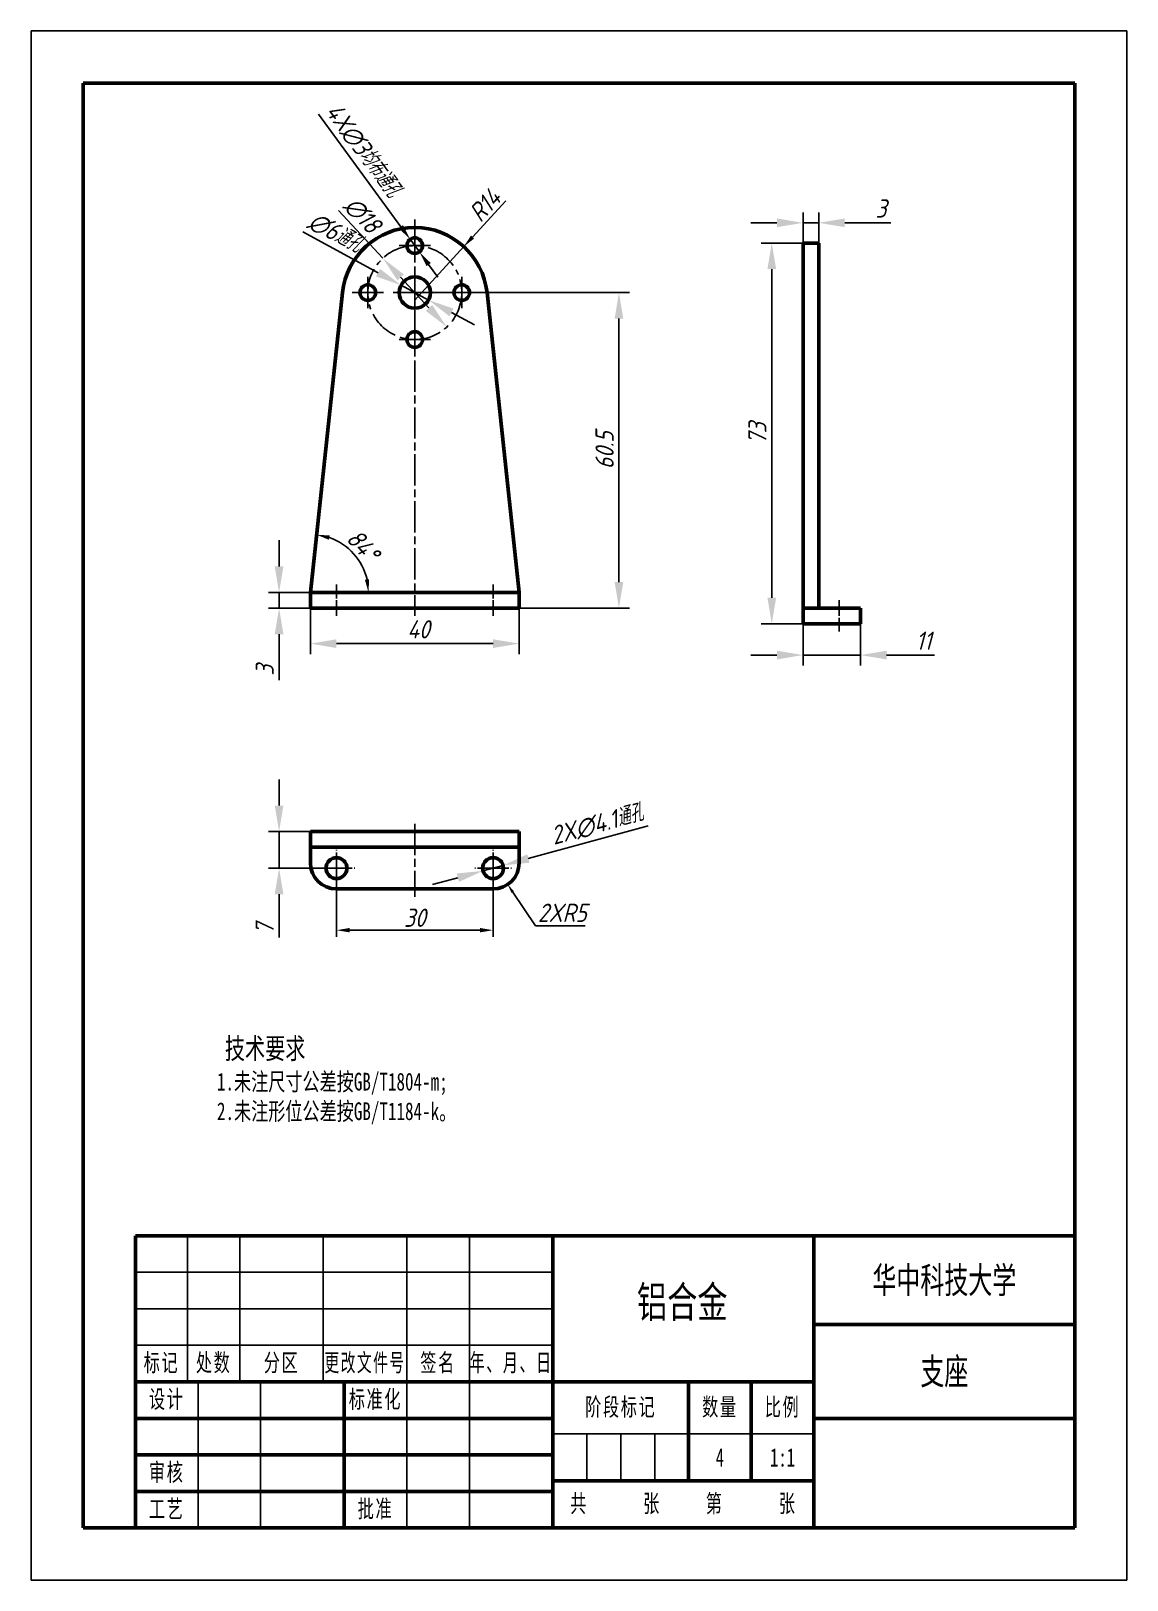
# Model space of a CAD drawing. Header units: millimetres. Extents: x 538 to 2406, y -113 to 359.
# Drawn here: x 538 to 748, y -112.5 to 184.5 of the extents above; entities that cross this region are included whole.
import ezdxf
from ezdxf.enums import TextEntityAlignment as Align

# ---------------------------------------------------------------- set-up
doc = ezdxf.new("R2010")
doc.units = ezdxf.units.MM
doc.header["$LTSCALE"] = 0.5
doc.header["$PDSIZE"] = -5
for name, pattern in [('AM_ISO08W050', [18, 12, -1.5, 3, -1.5]), ('AM_ISO08W050x2', [9, 6, -0.75, 1.5, -0.75]), ('点画线', [18, 12, -2, 2, -2])]:
    doc.linetypes.add(name, pattern=pattern)
doc.layers.get('0').update_dxf_attribs({"lineweight": 50})
for name, color, linetype, lineweight in [('AM_5', 3, 'Continuous', 25), ('AM_7', 4, 'AM_ISO08W050', 25), ('尺寸线层', 3, 'Continuous', 25), ('粗实线层', 7, 'Continuous', 50), ('细实线层', 7, 'Continuous', 25)]:
    doc.layers.add(name, color=color, linetype=linetype, lineweight=lineweight)
doc.styles.get("Standard").update_dxf_attribs({"font": 'isocp.shx', "bigfont": 'gbcbig.shx'})
doc.styles.add('标准', font='', dxfattribs={"width": 0.667})
doc.styles.add('标注', font='gbeitc.shx', dxfattribs={"height": 3.5, "bigfont": 'gbcbig.shx'})
doc.styles.add('汉字', font='STFANGSO.TTF', dxfattribs={"width": 0.707, "height": 3.5})
doc.styles.add('长仿宋体', font='hyswlongfangsong.ttf', dxfattribs={"width": 0.707})
doc.styles.get('标准').set_extended_font_data('宋体')
doc.dimstyles.new('AM_ISO$4', dxfattribs={"dimscale": 0.5, "dimtxt": 3.5, "dimasz": 3.5, "dimexe": 1, "dimexo": 1, "dimgap": 1.5, "dimtad": 1, "dimtoh": 1, "dimdsep": 46, "dimtxsty": 'Standard', "dimcen": 0, "dimclrd": 256, "dimclre": 256, "dimclrt": 2, "dimadec": 0, "dimazin": 2, "dimtp": 0.1, "dimtm": 0.1, "dimtfac": 0.71, "dimtdec": 3, "dimtofl": 0, "dimtmove": 0, "dimatfit": 0, "dimfxl": 1, "dimlwd": -1, "dimlwe": -1, "dimarcsym": 1})
doc.dimstyles.new('ISO-50', dxfattribs={"dimtxt": 10, "dimasz": 5, "dimexe": 2, "dimexo": 0, "dimgap": 1, "dimtad": 1, "dimdec": 3, "dimdsep": 46, "dimtxsty": '标注', "dimcen": 3.5, "dimazin": 2, "dimtp": 0.1, "dimtm": 0.1, "dimtfac": 0.71, "dimtdec": 3, "dimtmove": 0, "dimatfit": 2, "dimfxl": 1, "dimarcsym": 0})
doc.dimstyles.new('ISO-50x', dxfattribs={"dimtxt": 2.5, "dimasz": 2.5, "dimexe": 1.25, "dimexo": 0.625, "dimtad": 1, "dimtxsty": '标注', "dimcen": 2.5, "dimadec": 0, "dimazin": 0, "dimtp": 0.1, "dimtm": 0.1, "dimtfac": 0.71, "dimtdec": 3, "dimtmove": 0, "dimatfit": 3, "dimfxl": 1, "dimarcsym": 0})

msp = doc.modelspace()

# ---------------------------------------------------------------- texts
at = {"insert": (563.8134, -8.611), "char_height": 5, "attachment_point": 1, "style": '汉字'}
msp.add_mtext_dynamic_manual_height_columns('\\pi11.325;{\\H0.8x;技术要求\\H0.85x;\\P\\pi0;      1.未注尺寸公差按GB/T1804-m;\\P      2.未注形位公差按GB/T1184-k。}', width=65.750371, gutter_width=12.5, heights=[0], dxfattribs=at)
at = {"layer": '粗实线层', "lineweight": 50, "insert": (654.1049, -56.2248), "char_height": 6, "attachment_point": 1, "style": '长仿宋体'}
msp.add_mtext_dynamic_manual_height_columns('{\\fSimSun|b0|i0|c134|p2;铝合金}', width=35.899004, gutter_width=6.25, heights=[14.5983], dxfattribs=at)

# ---------------------------------------------------------------- blocks, each defined once
blk = doc.blocks.new('$CAXA_FRAME_13B17AC1$')
at = {"layer": '粗实线层'}
for p, q in [((95, 138.5), (-95, 138.5)), ((-95, 138.5), (-95, -138.5)), ((95, -138.5), (95, 138.5)), ((-95, -138.5), (95, -138.5))]:
    blk.add_line(p, q, dxfattribs=at)
at = {"layer": '细实线层'}
for p, q in [((105, 148.5), (-105, 148.5)), ((-105, 148.5), (-105, -148.5)), ((105, -148.5), (105, 148.5)), ((-105, -148.5), (105, -148.5))]:
    blk.add_line(p, q, dxfattribs=at)
blk = doc.blocks.new('$CAXA_TITLE_151E506F$')
at = {"layer": '粗实线层'}
for p, q in [((0, 56), (-180, 56)), ((-180, 56), (-180, 0)), ((-100, 56), (-100, 0)), ((-50, 56), (-50, 0)), ((0, 0), (0, 56)), ((0, 39), (-50, 39)), ((-50, 28), (-180, 28)), ((-140, 28), (-140, 0)), ((-74, 28), (-74, 9)), ((-62, 28), (-62, 9)), ((-100, 21), (-180, 21)), ((0, 21), (-50, 21)), ((-100, 14), (-180, 14)), ((-50, 9), (-100, 9)), ((-100, 7), (-180, 7)), ((0, 0), (-180, 0))]:
    blk.add_line(p, q, dxfattribs=at)
at = {"layer": '细实线层'}
for p, q in [((-170, 56), (-170, 28)), ((-160, 56), (-160, 28)), ((-144, 56), (-144, 28)), ((-128, 56), (-128, 0)), ((-116, 56), (-116, 0)), ((-100, 49), (-180, 49)), ((-100, 42), (-180, 42)), ((-100, 35), (-180, 35)), ((-168, 28), (-168, 0)), ((-156, 28), (-156, 0)), ((-50, 18), (-100, 18)), ((-93.5, 18), (-93.5, 9)), ((-87, 18), (-87, 9)), ((-80.5, 18), (-80.5, 9))]:
    blk.add_line(p, q, dxfattribs=at)
at = {"layer": '尺寸线层', "attachment_point": 5, "line_spacing_factor": 1.369753, "style": '标准'}
for s, insert, char_height, width in [('\\T1.1;标记', (-175, 31.5), 3.405, 18), ('\\T1.1;处数', (-165, 31.5), 3.405, 18), ('\\T1.1;分区', (-152, 31.5), 3.405, 30), ('\\T1.1;{\\W0.60886;更改文件号}', (-136, 31.5), 3.4054, 30), ('\\T1.1;签名', (-122, 31.5), 3.405, 22), ('\\T1.1;{\\W0.622239;年、月、日}', (-108, 31.5), 3.4054, 30), ('\\T1.1;设计', (-174, 24.5), 3.405, 22), ('\\T1.1;标准化', (-134, 24.5), 3.405, 22), ('\\T1.1;阶段标记', (-87, 23), 3.405, 50), ('{\\T1.1;数量}', (-68, 23), 3.405, 22), ('\\T1.1;比例', (-56, 23), 3.405, 22), ('\\T1.1;审核', (-174, 10.5), 3.405, 22), ('\\T1.1;共', (-95, 4.5), 3.405, 8), ('\\T1.1;张', (-81, 4.5), 3.405, 8), ('\\T1.1;第', (-69, 4.5), 3.405, 8), ('\\T1.1;张', (-55, 4.5), 3.405, 8), ('\\T1.1;工艺', (-174, 3.5), 3.405, 22), ('\\T1.1;批准', (-134, 3.5), 3.405, 22)]:
    blk.add_mtext(s, dxfattribs=dict(at, insert=insert, char_height=char_height, width=width))
at = {"layer": '尺寸线层', "style": '标准'}
for tag, height, width, p in [('标记C', 3.54, 0.667, (-175, 52.5)), ('处数C', 3.54, 0.667, (-165, 52.5)), ('分区C', 3.54, 0.667, (-152, 52.5)), ('更改文件号C', 3.54, 0.512156, (-136, 52.5)), ('更改签名C', 3.54, 0.459969, (-122, 52.5)), ('更改日期C', 3.54, 0.62723, (-108, 52.5)), ('单位名称', 5.05, 0.667, (-25, 47.5)), ('标记B', 3.54, 0.667, (-175, 45.5)), ('处数B', 3.54, 0.667, (-165, 45.5)), ('分区B', 3.54, 0.667, (-152, 45.5)), ('更改文件号B', 3.54, 0.512156, (-136, 45.5)), ('更改签名B', 3.54, 0.459969, (-122, 45.5)), ('更改日期B', 3.54, 0.62723, (-108, 45.5)), ('材料名称', 5.05, 0.667, (-75, 42)), ('标记A', 3.54, 0.667, (-175, 38.5)), ('处数A', 3.54, 0.667, (-165, 38.5)), ('分区A', 3.54, 0.667, (-152, 38.5)), ('更改文件号A', 3.54, 0.512156, (-136, 38.5)), ('更改签名A', 3.54, 0.459969, (-122, 38.5)), ('更改日期A', 3.54, 0.62723, (-108, 38.5)), ('图纸名称', 5.05, 0.667, (-25, 30)), ('设计', 3.54, 0.667, (-162, 24.5)), ('设计日期', 3.54, 0.667, (-148, 24.5)), ('标准化', 3.54, 0.667, (-122, 24.5)), ('标准化日期', 3.54, 0.569556, (-108, 24.5)), ('阶段标记S', 3.54, 0.229984, (-96.75, 13.5)), ('阶段标记A', 3.54, 0.229984, (-90.25, 13.5)), ('阶段标记B', 3.54, 0.229984, (-83.75, 13.5)), ('阶段标记C', 3.54, 0.229984, (-77.25, 13.5)), ('重量', 3.54, 0.667, (-68, 13.5)), ('图纸比例', 3.54, 0.524733, (-56, 13.5)), ('审核', 3.54, 0.667, (-162, 10.5)), ('审核日期', 3.54, 0.667, (-148, 10.5)), ('图纸编号', 5.05, 0.667, (-25.07, 9.53)), ('页数', 3.54, 0.667, (-88, 4.5)), ('页码', 3.54, 0.667, (-62, 4.5)), ('工艺', 3.54, 0.667, (-162, 3.5)), ('工艺日期', 3.54, 0.667, (-148, 3.5)), ('批准', 3.54, 0.667, (-122, 3.5)), ('批准日期', 3.54, 0.667, (-108, 3.5))]:
    blk.add_attdef(tag, text='', height=height, dxfattribs=dict(at, width=width)).set_placement(p, align=Align.MIDDLE_CENTER)
blk = doc.blocks.new('*D22')
at = {"layer": 'AM_5', "color": 0, "lineweight": -2, "transparency": 16777216}
for p, q in [((591.53, 73.81), (591.53, 65)), ((631.53, 73.81), (631.53, 65)), ((596.53, 67), (626.53, 67))]:
    blk.add_line(p, q, dxfattribs=at)
at = {"layer": 'AM_5', "color": 0, "lineweight": 50, "transparency": 16777216}
for points in [[(596.53, 67.83), (596.53, 66.16), (591.53, 67)], [(626.53, 67.83), (626.53, 66.16), (631.53, 67)]]:
    blk.add_solid(points, dxfattribs=at)
at = {"layer": 'Defpoints', "color": 0, "lineweight": 50, "transparency": 16777216}
for p in [(591.53, 73.81), (631.53, 73.81), (631.53, 67)]:
    blk.add_point(p, dxfattribs=at)
at = {"layer": 'AM_5', "color": 0, "transparency": 16777216, "insert": (612.23, 69.75), "char_height": 3.5, "attachment_point": 5, "style": '标注'}
blk.add_mtext('40', dxfattribs=at)
blk = doc.blocks.new('*D23')
at = {"layer": 'AM_5', "color": 0, "lineweight": -2, "transparency": 16777216}
for p, q in [((685.93, 70.81), (685.93, 62.81)), ((696.93, 70.81), (696.93, 62.81)), ((680.93, 64.81), (675.93, 64.81)), ((685.93, 64.81), (696.93, 64.81)), ((701.93, 64.81), (711.12, 64.81))]:
    blk.add_line(p, q, dxfattribs=at)
at = {"layer": 'AM_5', "color": 0, "lineweight": 50, "transparency": 16777216}
for points in [[(680.93, 65.64), (680.93, 63.97), (685.93, 64.81)], [(701.93, 65.64), (701.93, 63.97), (696.93, 64.81)]]:
    blk.add_solid(points, dxfattribs=at)
at = {"layer": 'Defpoints', "color": 0, "lineweight": 50, "transparency": 16777216}
for p in [(685.93, 70.81), (696.93, 70.81), (696.93, 64.81)]:
    blk.add_point(p, dxfattribs=at)
at = {"layer": 'AM_5', "color": 0, "transparency": 16777216, "insert": (709.03, 67.56), "char_height": 3.5, "attachment_point": 5, "style": '标注'}
blk.add_mtext('11', dxfattribs=at)
blk = doc.blocks.new('*D24')
at = {"layer": 'AM_5', "color": 0, "lineweight": -2, "transparency": 16777216}
for p, q in [((685.93, 143.81), (677.93, 143.81)), ((679.93, 138.81), (679.93, 75.81)), ((685.93, 70.81), (677.93, 70.81))]:
    blk.add_line(p, q, dxfattribs=at)
at = {"layer": 'AM_5', "color": 0, "lineweight": 50, "transparency": 16777216}
for points in [[(679.1, 138.81), (680.77, 138.81), (679.93, 143.81)], [(679.1, 75.81), (680.77, 75.81), (679.93, 70.81)]]:
    blk.add_solid(points, dxfattribs=at)
at = {"layer": 'Defpoints', "color": 0, "lineweight": 50, "transparency": 16777216}
for p in [(685.93, 143.81), (679.93, 70.81), (685.93, 70.81)]:
    blk.add_point(p, dxfattribs=at)
at = {"layer": 'AM_5', "color": 0, "transparency": 16777216, "insert": (677.18, 107.31), "char_height": 3.5, "attachment_point": 5, "rotation": 90, "style": '标注'}
blk.add_mtext('73', dxfattribs=at)
blk = doc.blocks.new('*D25')
at = {"layer": 'AM_5', "color": 0, "lineweight": -2, "transparency": 16777216}
for p, q in [((605.4, 140.9), (596.91, 150.03)), ((614.25, 131.38), (608.81, 137.24))]:
    blk.add_line(p, q, dxfattribs=at)
at = {"layer": 'AM_5', "color": 0, "lineweight": 50, "transparency": 16777216}
for points in [[(609.42, 137.8), (608.2, 136.67), (605.4, 140.9)], [(614.86, 131.94), (613.64, 130.81), (617.66, 127.72)]]:
    blk.add_solid(points, dxfattribs=at)
at = {"layer": 'Defpoints', "color": 0, "lineweight": 50, "transparency": 16777216}
for p in [(605.4, 140.9), (617.66, 127.72)]:
    blk.add_point(p, dxfattribs=at)
at = {"layer": 'AM_5', "color": 0, "transparency": 16777216, "insert": (601.47, 149.17), "char_height": 3.5, "attachment_point": 5, "rotation": 312.9142, "style": '标注'}
blk.add_mtext('∅18', dxfattribs=at)
blk = doc.blocks.new('*D26')
at = {"layer": 'AM_5', "color": 0, "lineweight": -2, "transparency": 16777216}
for p, q in [((608.87, 146.94), (593.08, 168.52)), ((612.42, 142.1), (610.64, 144.52)), ((614.19, 139.68), (615.96, 137.25))]:
    blk.add_line(p, q, dxfattribs=at)
at = {"layer": 'AM_5', "color": 0, "lineweight": 50, "transparency": 16777216}
for points in [[(609.28, 147.23), (608.47, 146.64), (610.64, 144.52)], [(614.59, 139.97), (613.78, 139.38), (612.42, 142.1)]]:
    blk.add_solid(points, dxfattribs=at)
at = {"layer": 'Defpoints', "color": 0, "lineweight": 50, "transparency": 16777216}
for p in [(610.64, 144.52), (612.42, 142.1)]:
    blk.add_point(p, dxfattribs=at)
at = {"layer": 'AM_5', "color": 0, "transparency": 16777216, "insert": (601.7, 161.59), "char_height": 3.5, "attachment_point": 5, "rotation": 306.2005, "style": '标注'}
blk.add_mtext('4X∅3均布通孔', dxfattribs=at)
blk = doc.blocks.new('*D27')
at = {"layer": 'AM_5', "color": 0, "lineweight": -2, "transparency": 16777216}
for p, q in [((628.95, 151.87), (622.61, 144.96)), ((611.45, 132.81), (620.92, 143.12))]:
    blk.add_line(p, q, dxfattribs=at)
at = {"layer": 'AM_5', "color": 0, "lineweight": 50, "transparency": 16777216}
blk.add_solid([(622.3, 145.25), (622.91, 144.68), (620.92, 143.12)], dxfattribs=at)
at = {"layer": 'Defpoints', "color": 0, "lineweight": 50, "transparency": 16777216}
for p in [(620.92, 143.12), (611.45, 132.81)]:
    blk.add_point(p, dxfattribs=at)
at = {"layer": 'AM_5', "color": 0, "transparency": 16777216, "insert": (624.95, 151.03), "char_height": 3.5, "attachment_point": 5, "rotation": 47.4576, "style": '标注'}
blk.add_mtext('R14', dxfattribs=at)
blk = doc.blocks.new('*D28')
at = {"layer": 'AM_5', "color": 0, "lineweight": -2, "transparency": 16777216}
for p, q in [((604.5, 138.12), (590.05, 145.95)), ((614.17, 132.88), (608.89, 135.74)), ((618.56, 130.49), (622.96, 128.11))]:
    blk.add_line(p, q, dxfattribs=at)
at = {"layer": 'AM_5', "color": 0, "lineweight": 50, "transparency": 16777216}
for points in [[(604.89, 138.85), (604.1, 137.39), (608.89, 135.74)], [(618.96, 131.23), (618.17, 129.76), (614.17, 132.88)]]:
    blk.add_solid(points, dxfattribs=at)
at = {"layer": 'Defpoints', "color": 0, "lineweight": 50, "transparency": 16777216}
for p in [(608.89, 135.74), (614.17, 132.88)]:
    blk.add_point(p, dxfattribs=at)
at = {"layer": 'AM_5', "color": 0, "transparency": 16777216, "insert": (596.32, 145.81), "char_height": 3.5, "attachment_point": 5, "rotation": 331.5429, "style": '标注'}
blk.add_mtext('∅6通孔', dxfattribs=at)
blk = doc.blocks.new('*D34')
at = {"layer": 'AM_5', "color": 0, "lineweight": -2, "transparency": 16777216}
for p, q in [((585.53, 81.81), (585.53, 86.81)), ((591.53, 76.81), (583.53, 76.81)), ((585.53, 76.81), (585.53, 73.81)), ((591.53, 73.81), (583.53, 73.81)), ((585.53, 68.81), (585.53, 59.98))]:
    blk.add_line(p, q, dxfattribs=at)
at = {"layer": 'AM_5', "color": 0, "lineweight": 50, "transparency": 16777216}
for points in [[(584.7, 81.81), (586.36, 81.81), (585.53, 76.81)], [(584.7, 68.81), (586.36, 68.81), (585.53, 73.81)]]:
    blk.add_solid(points, dxfattribs=at)
at = {"layer": 'Defpoints', "color": 0, "lineweight": 50, "transparency": 16777216}
for p in [(591.53, 76.81), (585.53, 73.81), (591.53, 73.81)]:
    blk.add_point(p, dxfattribs=at)
at = {"layer": 'AM_5', "color": 0, "transparency": 16777216, "insert": (582.78, 61.9), "char_height": 3.5, "attachment_point": 5, "rotation": 90, "style": '标注'}
blk.add_mtext('3', dxfattribs=at)
blk = doc.blocks.new('*D35')
at = {"layer": 'AM_5', "color": 0, "lineweight": -2, "transparency": 16777216}
for p, q in [((685.93, 143.81), (685.93, 149.68)), ((688.93, 143.81), (688.93, 149.68)), ((680.93, 147.68), (675.93, 147.68)), ((685.93, 147.68), (688.93, 147.68)), ((693.93, 147.68), (702.76, 147.68))]:
    blk.add_line(p, q, dxfattribs=at)
at = {"layer": 'AM_5', "color": 0, "lineweight": 50, "transparency": 16777216}
for points in [[(680.93, 148.52), (680.93, 146.85), (685.93, 147.68)], [(693.93, 148.52), (693.93, 146.85), (688.93, 147.68)]]:
    blk.add_solid(points, dxfattribs=at)
at = {"layer": 'Defpoints', "color": 0, "lineweight": 50, "transparency": 16777216}
for p in [(688.93, 147.68), (685.93, 143.81), (688.93, 143.81)]:
    blk.add_point(p, dxfattribs=at)
at = {"layer": 'AM_5', "color": 0, "transparency": 16777216, "insert": (700.85, 150.43), "char_height": 3.5, "attachment_point": 5, "style": '标注'}
blk.add_mtext('3', dxfattribs=at)
blk = doc.blocks.new('*D36')
at = {"layer": 'AM_5', "color": 0, "lineweight": -2, "transparency": 16777216}
for p, q in [((611.53, 134.31), (652.65, 134.31)), ((650.65, 129.31), (650.65, 78.81)), ((611.53, 73.81), (652.65, 73.81))]:
    blk.add_line(p, q, dxfattribs=at)
at = {"layer": 'AM_5', "color": 0, "lineweight": 50, "transparency": 16777216}
for points in [[(649.82, 129.31), (651.48, 129.31), (650.65, 134.31)], [(649.82, 78.81), (651.48, 78.81), (650.65, 73.81)]]:
    blk.add_solid(points, dxfattribs=at)
at = {"layer": 'Defpoints', "color": 0, "lineweight": 50, "transparency": 16777216}
for p in [(611.53, 134.31), (611.53, 73.81), (650.65, 73.81)]:
    blk.add_point(p, dxfattribs=at)
at = {"layer": 'AM_5', "color": 0, "transparency": 16777216, "insert": (647.9, 104.06), "char_height": 3.5, "attachment_point": 5, "rotation": 90, "style": '标注'}
blk.add_mtext('60.5', dxfattribs=at)
blk = doc.blocks.new('*D37')
at = {"layer": 'AM_5', "linetype": 'ByBlock', "transparency": 16777216}
for p, q in [((630.31, 19.37), (634.68, 12.89)), ((634.68, 12.89), (644.18, 12.89))]:
    blk.add_line(p, q, dxfattribs=at)
at = {"layer": 'AM_5', "lineweight": 50, "transparency": 16777216}
blk.add_solid([(630.55, 19.53), (630.07, 19.2), (629.33, 20.82)], dxfattribs=at)
at = {"layer": 'Defpoints', "color": 0, "lineweight": 50, "transparency": 16777216}
for p in [(626.53, 24.96), (629.33, 20.82)]:
    blk.add_point(p, dxfattribs=at)
at = {"layer": 'AM_5', "color": 3, "transparency": 16777216, "insert": (639.8, 15.39), "char_height": 3.5, "attachment_point": 5, "style": '标注'}
blk.add_mtext('2XR5', dxfattribs=at)
blk = doc.blocks.new('*D38')
at = {"layer": 'AM_5', "color": 0, "lineweight": -2, "transparency": 16777216}
for p, q in [((596.53, 23.33), (596.53, 10.81)), ((626.53, 23.33), (626.53, 10.81)), ((599.03, 12.06), (624.03, 12.06))]:
    blk.add_line(p, q, dxfattribs=at)
at = {"layer": 'AM_5', "color": 0, "lineweight": 50, "transparency": 16777216}
for points in [[(599.03, 12.48), (599.03, 11.64), (596.53, 12.06)], [(624.03, 12.48), (624.03, 11.64), (626.53, 12.06)]]:
    blk.add_solid(points, dxfattribs=at)
at = {"layer": 'Defpoints', "color": 0, "lineweight": 50, "transparency": 16777216}
for p in [(596.53, 23.96), (626.53, 23.96), (626.53, 12.06)]:
    blk.add_point(p, dxfattribs=at)
at = {"layer": 'AM_5', "color": 0, "transparency": 16777216, "insert": (611.53, 14.44), "char_height": 3.5, "attachment_point": 5, "style": '标注'}
blk.add_mtext('30', dxfattribs=at)
blk = doc.blocks.new('*D39')
at = {"layer": 'AM_5', "color": 0, "lineweight": -2, "transparency": 16777216}
for p, q in [((585.53, 35.96), (585.53, 40.96)), ((591.53, 30.96), (583.53, 30.96)), ((585.53, 30.96), (585.53, 23.96)), ((596.53, 23.96), (583.53, 23.96)), ((585.53, 18.96), (585.53, 10.65))]:
    blk.add_line(p, q, dxfattribs=at)
at = {"layer": 'AM_5', "color": 0, "lineweight": 50, "transparency": 16777216}
for points in [[(584.7, 35.96), (586.36, 35.96), (585.53, 30.96)], [(584.7, 18.96), (586.36, 18.96), (585.53, 23.96)]]:
    blk.add_solid(points, dxfattribs=at)
at = {"layer": 'Defpoints', "color": 0, "lineweight": 50, "transparency": 16777216}
for p in [(591.53, 30.96), (585.53, 23.96), (596.53, 23.96)]:
    blk.add_point(p, dxfattribs=at)
at = {"layer": 'AM_5', "color": 0, "transparency": 16777216, "insert": (582.78, 12.3), "char_height": 3.5, "attachment_point": 5, "rotation": 90, "style": '标注'}
blk.add_mtext('7', dxfattribs=at)
blk = doc.blocks.new('*D40')
at = {"layer": 'AM_5', "color": 0, "lineweight": -2, "transparency": 16777216}
for p, q in [((633.28, 25.8), (656.27, 32.06)), ((624.6, 23.43), (628.46, 24.49)), ((619.78, 22.12), (614.95, 20.81))]:
    blk.add_line(p, q, dxfattribs=at)
at = {"layer": 'AM_5', "color": 0, "lineweight": 50, "transparency": 16777216}
for points in [[(633.07, 26.6), (633.5, 24.99), (628.46, 24.49)], [(619.56, 22.92), (620, 21.32), (624.6, 23.43)]]:
    blk.add_solid(points, dxfattribs=at)
at = {"layer": 'Defpoints', "color": 0, "lineweight": 50, "transparency": 16777216}
for p in [(628.46, 24.49), (624.6, 23.43)]:
    blk.add_point(p, dxfattribs=at)
at = {"layer": 'AM_5', "color": 0, "transparency": 16777216, "insert": (646.44, 32.35), "char_height": 3.5, "attachment_point": 5, "rotation": 15.2322, "style": '标注'}
blk.add_mtext('2X∅4.1通孔', dxfattribs=at)
blk = doc.blocks.new('*D176')
at = {"layer": 'AM_5', "color": 0, "lineweight": -2, "transparency": 16777216}
blk.add_arc((591.53, 76.81), 11.13, 12.8969, 70.9876, dxfattribs=at)
at = {"layer": 'AM_5', "color": 0, "lineweight": 50, "transparency": 16777216}
for points in [[(595.07, 86.92), (595.25, 87.74), (592.72, 87.87)], [(602.79, 79.34), (601.97, 79.24), (602.66, 76.81)]]:
    blk.add_solid(points, dxfattribs=at)
at = {"layer": 'Defpoints', "color": 0, "lineweight": 50, "transparency": 16777216}
for p in [(597.69, 134.3), (601.36, 82.03), (591.53, 76.81), (596.53, 76.81), (626.53, 76.81)]:
    blk.add_point(p, dxfattribs=at)
at = {"layer": 'AM_5', "color": 0, "transparency": 16777216, "insert": (601.58, 85.83), "char_height": 3.5, "attachment_point": 5, "rotation": 311.9422, "style": '标注'}
blk.add_mtext('84°', dxfattribs=at)

# ---------------------------------------------------------------- dimensions: what is measured, and where the dimension line sits
at = {"layer": 'AM_5'}
for p1, p2, text, override, picture, middle in [((612.4166, 142.0961), (610.6447, 144.517), '4X<>均布通孔', {"dimtxt": 7, "dimasz": 3, "dimpost": ''}, '*D26', (599.3868, 159.8986)), ((614.1682, 132.877), (608.8931, 135.736), '<>通孔', {"dimtxt": 7, "dimpost": ''}, '*D28', (594.9591, 143.2881)), ((624.6009, 23.4342), (628.4604, 24.4851), '2X<>.1通孔', {"dimpost": '', "dimtol": 0, "dimlim": 0, "dimtp": 0.1, "dimtm": 0.1, "dimtfac": 0.71, "dimtdec": 3, "dimtolj": 0, "dimtzin": 8}, '*D40', (647.1917, 29.5856))]:
    dim = msp.add_diameter_dim_2p(p1=p1, p2=p2, text=text, dimstyle='ISO-50', override=override, dxfattribs=at)
    dim.commit()
    dim.dimension.update_dxf_attribs({"geometry": picture, "text_midpoint": middle, "dimtype": 163})
dim = msp.add_radius_dim(center=(611.4505, 132.8065), mpoint=(620.9164, 143.1214), dimstyle='ISO-50x', override={"dimtol": 0, "dimlim": 0, "dimtp": 0.1, "dimtm": 0.1, "dimtfac": 0.71, "dimtdec": 3, "dimtolj": 0, "dimtzin": 8}, dxfattribs=at)
dim.commit()
dim.dimension.update_dxf_attribs({"geometry": '*D27', "text_midpoint": (626.7012, 149.4251), "dimtype": 164})
dim = msp.add_diameter_dim_2p(p1=(617.6588, 127.7151), p2=(605.4025, 140.8979), dimstyle='ISO-50', override={"dimtxt": 7}, dxfattribs=at)
dim.commit()
dim.dimension.update_dxf_attribs({"geometry": '*D25', "text_midpoint": (599.4553, 147.2947), "dimtype": 163})
dim = msp.add_linear_dim(base=(688.9349, 147.685), p1=(685.9349, 143.8063), p2=(688.9349, 143.8063), dimstyle='ISO-50', dxfattribs=at)
dim.commit()
dim.dimension.update_dxf_attribs({"geometry": '*D35', "text_midpoint": (700.8464, 150.435)})
for base, p1, p2, angle, picture, middle in [((679.9349, 70.8065), (685.9349, 143.8063), (685.9349, 70.8065), 90, '*D24', (677.1849, 107.3064)), ((650.6513, 73.8065), (611.5307, 134.3065), (611.5307, 73.8065), 90, '*D36', (647.9013, 104.0565)), ((585.5307, 73.8065), (591.5307, 76.8065), (591.5307, 73.8065), 90, '*D34', (582.7807, 61.8951)), ((696.9349, 64.8065), (685.9349, 70.8065), (696.9349, 70.8065), 0, '*D23', (709.0287, 67.5565)), ((585.5307, 23.9597), (591.5307, 30.9597), (596.5307, 23.9597), 90, '*D39', (582.7807, 12.3034))]:
    dim = msp.add_linear_dim(base=base, p1=p1, p2=p2, angle=angle, dimstyle='ISO-50', override={"dimtol": 0, "dimlim": 0, "dimtp": 0.1, "dimtm": 0.1, "dimtfac": 0.71, "dimtdec": 3, "dimtolj": 0, "dimtzin": 8}, dxfattribs=at)
    dim.commit()
    dim.dimension.update_dxf_attribs({"geometry": picture, "text_midpoint": middle})
dim = msp.add_angular_dim_2l(base=(601.3614, 82.0251), line1=((597.6905, 134.298), (591.5307, 76.8065)), line2=((596.5307, 76.8065), (626.5307, 76.8065)), dimstyle='ISO-50x', override={"dimtol": 0, "dimlim": 0, "dimtp": 0.1, "dimtm": 0.1, "dimtfac": 0.71, "dimtdec": 3, "dimtolj": 0, "dimtzin": 8}, dxfattribs=at)
dim.commit()
dim.dimension.update_dxf_attribs({"geometry": '*D176', "text_midpoint": (601.5759, 85.833)})
for base, p1, p2, dimstyle, override, picture, middle in [((631.5307, 66.9971), (591.5307, 73.8065), (631.5307, 73.8065), 'ISO-50', {"dimtol": 0, "dimlim": 0, "dimtp": 0.1, "dimtm": 0.1, "dimtfac": 0.71, "dimtdec": 3, "dimtolj": 0, "dimtzin": 8}, '*D22', (612.2303, 66.9971)), ((626.5307, 12.0611), (596.5307, 23.9597), (626.5307, 23.9597), 'ISO-50x', {"dimpost": '', "dimtp": 0.042, "dimtm": 0.042}, '*D38', (611.5307, 12.0611))]:
    dim = msp.add_linear_dim(base=base, p1=p1, p2=p2, angle=0, dimstyle=dimstyle, override=override, dxfattribs=at)
    dim.commit()
    dim.dimension.update_dxf_attribs({"geometry": picture, "text_midpoint": middle, "dimtype": 160})
dim = msp.add_radius_dim(center=(626.5307, 24.9597), mpoint=(629.3284, 20.8157), text='2X<>', dimstyle='AM_ISO$4', override={"dimtxsty": '标注', "dimclrt": 3}, dxfattribs=at)
dim.commit()
dim.dimension.update_dxf_attribs({"geometry": '*D37', "text_midpoint": (639.8045, 12.8899), "dimtype": 164})

# ---------------------------------------------------------------- linework, layer by layer
at = {"color": 7, "linetype": 'Continuous', "lineweight": 50}
for p, q in [((685.9349, 143.8063), (688.9349, 143.8063)), ((685.9349, 131.298), (685.9349, 143.8063)), ((688.9349, 143.8063), (688.9349, 131.298)), ((597.6905, 134.298), (591.5307, 76.8065)), ((631.5307, 76.8065), (625.3709, 134.298)), ((685.9349, 73.8065), (685.9349, 131.298)), ((688.9349, 131.298), (688.9349, 73.8065)), ((591.5307, 73.8065), (591.5307, 76.8065)), ((591.5307, 76.8065), (596.5307, 76.8065)), ((596.5307, 76.8065), (626.5307, 76.8065)), ((626.5307, 76.8065), (631.5307, 76.8065)), ((631.5307, 76.8065), (631.5307, 73.8065)), ((596.5307, 73.8065), (591.5307, 73.8065)), ((596.5307, 73.8065), (626.5307, 73.8065)), ((631.5307, 73.8065), (626.5307, 73.8065)), ((685.9349, 73.8065), (685.9349, 70.8065)), ((688.9349, 73.8065), (691.9349, 73.8065)), ((691.9349, 73.8065), (696.9349, 73.8065)), ((696.9349, 73.8065), (696.9349, 70.8065)), ((685.9349, 70.8065), (691.9349, 70.8065)), ((696.9349, 70.8065), (691.9349, 70.8065)), ((591.5307, 27.9597), (591.5307, 30.9597)), ((591.5307, 30.9597), (597.6905, 30.9597)), ((597.6905, 30.9597), (611.5307, 30.9597)), ((611.5307, 30.9597), (625.3709, 30.9597)), ((625.3709, 30.9597), (631.5307, 30.9597)), ((631.5307, 27.9597), (631.5307, 30.9597)), ((597.6905, 27.9597), (591.5307, 27.9597)), ((591.5307, 27.9597), (591.5307, 24.9597)), ((611.5307, 27.9597), (597.6905, 27.9597)), ((625.3709, 27.9597), (611.5307, 27.9597)), ((631.5307, 27.9597), (625.3709, 27.9597)), ((631.5307, 24.9597), (631.5307, 27.9597)), ((596.5307, 19.9597), (626.5307, 19.9597))]:
    msp.add_line(p, q, dxfattribs=at)
for centre, radius in [((611.5307, 143.3065), 1.5), ((611.5307, 134.3065), 3), ((602.5307, 134.3065), 1.5), ((620.5307, 134.3065), 1.5), ((611.5307, 125.3065), 1.5), ((596.5307, 23.9597), 2), ((626.5307, 23.9597), 2)]:
    msp.add_circle(centre, radius, dxfattribs=at)
for centre, radius, start, end in [((611.6108, 132.8065), 14, 90.327929, 173.884496), ((611.4505, 132.8065), 14, 6.115504, 89.672071), ((596.5307, 24.9597), 5, 180, 270), ((626.5307, 24.9597), 5, 270, 0)]:
    msp.add_arc(centre, radius, start, end, dxfattribs=at)
at = {"layer": 'AM_7'}
for p, q in [((611.5307, 148.3063), (611.5307, 72.3065)), ((611.5307, 32.4597), (611.5307, 18.4597))]:
    msp.add_line(p, q, dxfattribs=at)
at = {"layer": 'AM_7', "linetype": 'AM_ISO08W050x2'}
for p, q in [((611.5307, 143.3065), (611.5307, 146.3065)), ((611.5307, 143.3065), (608.5307, 143.3065)), ((611.5307, 143.3065), (614.5307, 143.3065)), ((611.5307, 143.3065), (611.5307, 140.3065)), ((602.5307, 134.3065), (602.5307, 137.3065)), ((611.5307, 134.3065), (611.5307, 138.8065)), ((620.5307, 134.3065), (620.5307, 137.3065)), ((602.5307, 134.3065), (599.5307, 134.3065)), ((602.5307, 134.3065), (605.5307, 134.3065)), ((602.5307, 134.3065), (602.5307, 131.3065)), ((611.5307, 134.3065), (607.0307, 134.3065)), ((611.5307, 134.3065), (616.0307, 134.3065)), ((611.5307, 134.3065), (611.5307, 129.8065)), ((620.5307, 134.3065), (617.5307, 134.3065)), ((620.5307, 134.3065), (623.5307, 134.3065)), ((620.5307, 134.3065), (620.5307, 131.3065)), ((611.5307, 125.3065), (611.5307, 128.3065)), ((611.5307, 125.3065), (608.5307, 125.3065)), ((611.5307, 125.3065), (614.5307, 125.3065)), ((611.5307, 125.3065), (611.5307, 122.3065)), ((596.5307, 72.3065), (596.5307, 78.3065)), ((626.5307, 72.3065), (626.5307, 78.3065)), ((692.8675, 75.3065), (692.8675, 69.3065)), ((596.5307, 23.9597), (596.5307, 27.4597)), ((596.5307, 23.9597), (596.5307, 27.4597)), ((626.5307, 23.9597), (626.5307, 27.4597)), ((596.5307, 23.9597), (593.0307, 23.9597)), ((596.5307, 23.9597), (593.0307, 23.9597)), ((596.5307, 23.9597), (600.0307, 23.9597)), ((596.5307, 23.9597), (600.0307, 23.9597)), ((596.5307, 23.9597), (596.5307, 20.4597)), ((596.5307, 23.9597), (596.5307, 20.4597)), ((626.5307, 23.9597), (623.0307, 23.9597)), ((626.5307, 23.9597), (630.0307, 23.9597)), ((626.5307, 23.9597), (626.5307, 20.4597))]:
    msp.add_line(p, q, dxfattribs=at)
at = {"layer": '粗实线层', "lineweight": 50}
msp.add_line((688.9349, 73.8065), (685.9349, 73.8065), dxfattribs=at)
at = {"layer": '粗实线层', "linetype": '点画线', "lineweight": -3}
msp.add_circle((611.5307, 134.3065), 9, dxfattribs=at)

# ---------------------------------------------------------------- block references
at = {"layer": '粗实线层'}
msp.add_blockref('$CAXA_FRAME_13B17AC1$', (642.9958, 35.9652), dxfattribs=at)
ref = msp.add_blockref('$CAXA_TITLE_151E506F$', (737.9958, -102.5348), dxfattribs=at)
ref.add_attrib('单位名称', '华中科技大学', dxfattribs={"layer": '尺寸线层', "height": 5.05031, "style": '标准', "width": 0.667}).set_placement((712.9958, -55.0348), align=Align.MIDDLE_CENTER)
ref.add_attrib('图纸名称', '支座', dxfattribs={"layer": '尺寸线层', "height": 5.05031, "style": '标准', "width": 0.667}).set_placement((712.9958, -72.5348), align=Align.MIDDLE_CENTER)
ref.add_attrib('图纸比例', '1:1', dxfattribs={"layer": '尺寸线层', "height": 3.53521, "style": '标准', "width": 0.667}).set_placement((681.9958, -89.0348), align=Align.MIDDLE_CENTER)
ref.add_attrib('重量', '4', dxfattribs={"layer": '尺寸线层', "height": 3.5352, "style": '标准', "width": 0.667}).set_placement((669.9958, -89.0348), align=Align.MIDDLE_CENTER)

msp.set_redraw_order([(e.dxf.handle, doc.entitydb.next_handle()) for e in msp.query("TEXT MTEXT ATTDEF DIMENSION ARC_DIMENSION")])  # texts and dimensions are drawn at this point

doc.saveas('drawing.dxf')
